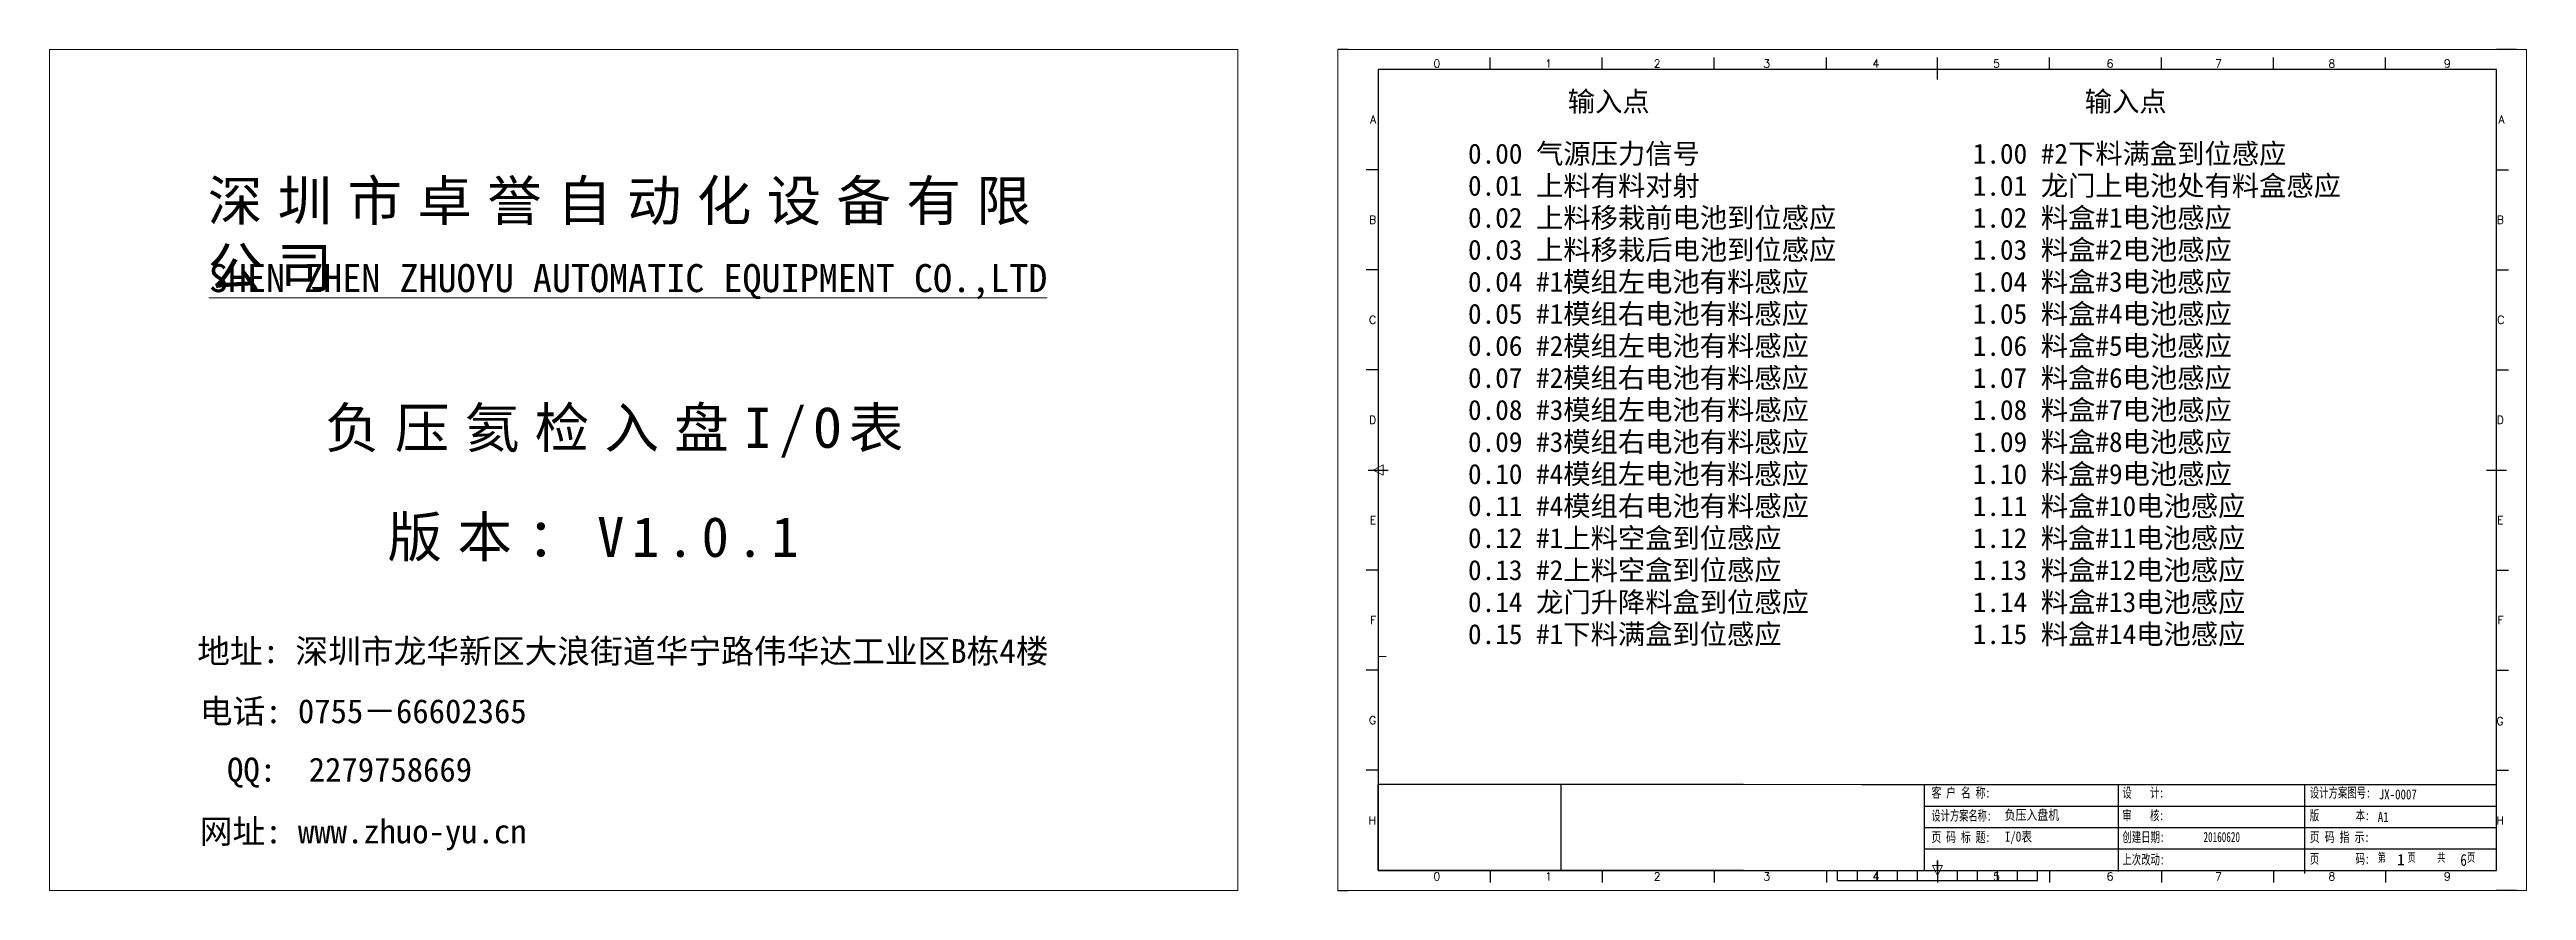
# Model space of a CAD drawing. Extents: x 2368 to 9674, y -1476 to 1321.
# Drawn here: x 2511 to 3130, y 529 to 739 of the extents above; entities that cross this region are included whole.
import ezdxf
from ezdxf.enums import TextEntityAlignment as Align

# ---------------------------------------------------------------- set-up
doc = ezdxf.new("R2010")
doc.units = 0
doc.header["$MEASUREMENT"] = 0
doc.layers.add('AE_BOR', color=1, linetype='Continuous')
doc.layers.add('MISC', color=2, linetype='Continuous')
doc.styles.add('Standard0.67', font='', dxfattribs={"width": 0.67})
doc.styles.add('Standard_0.8', font='', dxfattribs={"width": 0.8})
doc.styles.add('WD', font='romans.shx', dxfattribs={"bigfont": 'gbcbig.shx'})
doc.styles.add('样式 0', font='')
doc.styles.add('样式 2', font='')
doc.styles.get('Standard0.67').set_extended_font_data('FangSong_GB2312')
doc.styles.get('Standard_0.8').set_extended_font_data('FangSong_GB2312')
doc.styles.get('样式 0').set_extended_font_data('KaiTi_GB2312')
doc.styles.get('样式 2').set_extended_font_data('NSimSun')

msp = doc.modelspace()

# ---------------------------------------------------------------- texts
at = {"lineweight": 0, "char_height": 5, "attachment_point": 1}
for s, insert, width in [('{\\fSimSun|b0|i0|c134|p2;输入点}', (2889.96463, 728.5415), 83.4808632), ('{\\fSimSun|b0|i0|c134|p2;输入点}', (3019.16885, 728.5415), 83.4808632), ('{\\fSimSun|b0|i0|c134|p2;\\C3;0.00 气源压力信号}', (2865.04434, 715.50226), 83.4808632), ('{\\fSimSun|b0|i0|c134|p2;\\C0;1.00 \\C3;#2下料满盒到位感应}', (2991.18264, 715.50226), 100.6669216), ('{\\fSimSun|b0|i0|c134|p2;\\C3;0.01 上料有料对射}', (2865.04434, 707.50226), 93.2138984), ('{\\fSimSun|b0|i0|c134|p2;1.01\\C2; \\C3;龙门上电池处有料盒感应}', (2991.18264, 707.50226), 111.3957255), ('{\\fSimSun|b0|i0|c134|p2;0.02 \\C3;上料移栽前电池到位感应}', (2865.04434, 699.50226), 103.2141542), ('{\\fSimSun|b0|i0|c134|p2;1.02 \\C3;料盒#1电池感应}', (2991.18264, 699.50226), 105.3138675), ('{\\fSimSun|b0|i0|c134|p2;0.03 \\C3;上料移栽后电池到位感应}', (2865.04434, 691.50226), 99.5101493), ('{\\fSimSun|b0|i0|c134|p2;1.03 \\C3;料盒#2电池感应}', (2991.18264, 691.50226), 104.8233185), ('{\\fSimSun|b0|i0|c134|p2;0.04 \\C3;#1模组左电池有料感应}', (2865.04434, 683.50226), 90.5025949), ('{\\fSimSun|b0|i0|c134|p2;1.04 \\C3;料盒#3电池感应}', (2991.18264, 683.50226), 106.4666885), ('{\\fSimSun|b0|i0|c134|p2;0.05 \\C3;#1模组右电池有料感应}', (2865.04434, 675.50226), 90.1027357), ('{\\fSimSun|b0|i0|c134|p2;1.05 \\C3;料盒#4电池感应}', (2991.18264, 675.50226), 105.395438), ('{\\fSimSun|b0|i0|c134|p2;0.06 \\C3;#2模组左电池有料感应}', (2865.04434, 667.50226), 89.3182357), ('{\\fSimSun|b0|i0|c134|p2;1.06 \\C3;料盒#5电池感应}', (2991.18264, 667.50226), 110.9904029), ('{\\fSimSun|b0|i0|c134|p2;0.07 \\C3;#2模组右电池有料感应}', (2865.04434, 659.50226), 94.2088425), ('{\\fSimSun|b0|i0|c134|p2;1.07 \\C3;料盒#6电池感应}', (2991.18264, 659.50226), 103.5759334), ('{\\fSimSun|b0|i0|c134|p2;0.08 \\C3;#3模组左电池有料感应}', (2865.04434, 651.50226), 92.3568474), ('{\\fSimSun|b0|i0|c134|p2;1.08 \\C3;料盒#7电池感应}', (2991.18264, 651.50226), 102.6971218), ('{\\fSimSun|b0|i0|c134|p2;0.09 \\C3;#3模组右电池有料感应}', (2865.04434, 643.50226), 89.272905), ('{\\fSimSun|b0|i0|c134|p2;1.09 \\C3;料盒#8电池感应}', (2991.18264, 643.50226), 110.5834145), ('{\\fSimSun|b0|i0|c134|p2;0.10 \\C3;#4模组左电池有料感应}', (2865.04434, 635.50226), 88.9733212), ('{\\fSimSun|b0|i0|c134|p2;1.10 \\C3;料盒#9电池感应}', (2991.18264, 635.50226), 111.1665307), ('{\\fSimSun|b0|i0|c134|p2;\\C0;0.11 \\C3;#4模组右电池有料感应}', (2865.04434, 627.50226), 91.6696603), ('{\\fSimSun|b0|i0|c134|p2;\\C0;1.11 \\C3;料盒#10电池感应}', (2991.18264, 627.50226), 111.0142612), ('{\\fSimSun|b0|i0|c134|p2;0.12 \\C3;#1上料空盒到位感应}', (2865.04434, 619.50226), 90.7708806), ('{\\fSimSun|b0|i0|c134|p2;1.12 \\C3;料盒#11电池感应}', (2991.18264, 619.50226), 109.7813243), ('{\\fSimSun|b0|i0|c134|p2;0.13 \\C3;#2上料空盒到位感应}', (2865.04434, 611.50226), 83.4808632), ('{\\fSimSun|b0|i0|c134|p2;1.13 \\C3;料盒#12电池感应}', (2991.18264, 611.50226), 105.0145095), ('{\\fSimSun|b0|i0|c134|p2;\\C0;0.14 \\C3;龙门升降料盒到位感应}', (2865.04434, 603.50226), 91.7034322), ('{\\fSimSun|b0|i0|c134|p2;1.14 \\C3;料盒#13电池感应}', (2991.18264, 603.50226), 105.2699343), ('{\\fSimSun|b0|i0|c134|p2;\\C0;0.15 \\C3;#1下料满盒到位感应}', (2865.04434, 595.50226), 83.4808632), ('{\\fSimSun|b0|i0|c134|p2;1.15 \\C3;料盒#14电池感应}', (2991.18264, 595.50226), 105.5355519)]:
    msp.add_mtext(s, dxfattribs=dict(at, insert=insert, width=width))
at = {"lineweight": 0, "attachment_point": 1, "style": '样式 2'}
for s, width, insert, char_height in [('{\\T1.28;深圳市卓誉自动化设备有限公司}', 225.0244305, (2550.08998, 706.25088), 10), ('{\\fSimHei|b0|i0|c134|p2;\\LSHEN ZHEN ZHUOYU AUTOMATIC EQUIPMENT CO.,LTD}', 226.9088273, (2550.38854, 685.42194), 7), ('\\pi44.93;{\\T1.28;负压氦检入盘I/O表}', 217.3553169, (2534.46467, 649.52796), 10), ('\\pi44.93;{\\T1.28;版本：V1.0.1}', 217.3553169, (2550.08998, 622.28916), 10), ('地址: 深圳市龙华新区大浪街道华宁路伟华达工业区B栋4楼', 232.2877206, (2547.46631, 591.75933), 6), ('电话: 0755－66602365', 232.2877206, (2548.10568, 576.75933), 6), ('QQ:  2279758669', 232.2877206, (2554.92634, 562.16822), 6), ('网址: www.zhuo-yu.cn', 232.2877206, (2548.10563, 546.75933), 6)]:
    msp.add_mtext_dynamic_manual_height_columns(s, width=width, gutter_width=1, heights=[0], dxfattribs=dict(at, insert=insert, char_height=char_height))
at = {"color": 0, "ltscale": 2, "attachment_point": 1}
for s, insert, char_height, width, style in [('{\\fSimSun|b0|i0|c134|p2;\\W0.72;客 户 名 称:}', (2980.85916, 554.67318), 2.5, 16.2476781, 'Standard0.67'), ('{\\fSimSun|b0|i0|c134|p2;设    计:}', (3028.57347, 554.67318), 2.5, 12.0312135, 'Standard0.67'), ('{\\fSimSun|b0|i0|c134|p2;设计方案图号:}', (3075.40636, 554.67318), 2.5, 15.1643965, 'Standard0.67'), ('{\\f@SimSun|b0|i0|c134|p2;JX-0007}', (3092.64497, 554.23282), 2.5, 33.907767, 'Standard_0.8'), ('{\\fSimSun|b0|i0|c134|p2;\\W0.66;设计方案名称:}', (2980.85916, 548.94457), 2.5, 15.1234231, 'Standard0.67'), ('{\\fSimSun|b0|i0|c134|p2;负压入盘机}', (2999.14623, 549.11136), 2.5, 33.907767, 'Standard_0.8'), ('{\\fSimSun|b0|i0|c134|p2;审    核:}', (3028.57347, 548.99982), 2.5, 12.0312135, 'Standard0.67'), ('{\\fSimSun|b0|i0|c134|p2;版        本:}', (3075.40636, 548.99982), 2.5, 16.8497761, 'Standard0.67'), ('{\\fSimSun|b0|i0|c134|p2;A1}', (3092.40509, 548.55939), 2.5, 33.907767, 'Standard_0.8'), ('{\\fSimSun|b0|i0|c134|p2;\\W0.72;页 码 标 题:}', (2980.85916, 543.57633), 2.5, 15.1234231, 'Standard0.67'), ('{\\fSimSun|b0|i0|c134|p2;创建日期:}', (3028.57347, 543.59258), 2.5, 12.0312135, 'Standard0.67'), ('{\\fSimSun|b0|i0|c134|p2;20160620}', (3048.85069, 543.59258), 2.5, 12.0312135, 'Standard0.67'), ('{\\fSimSun|b0|i0|c134|p2;\\W0.73;页 码 指 示:}', (3075.40636, 543.59258), 2.5, 16.1994502, 'Standard0.67'), ('{\\Fromans,gbcbig|c134;第}    {\\Fromans,gbcbig|c134;页}    {\\Fromans,gbcbig|c134;共}    {\\Fromans,gbcbig|c134;页}', (3092.40297, 538.39731), 2.5, 33.907767, 'Standard_0.8'), ('{\\fSimSun|b0|i0|c134|p2;上次改动:}', (3028.57347, 538.00205), 2.5, 12.0312135, 'Standard0.67'), ('{\\fSimSun|b0|i0|c134|p2;页        码:}', (3075.40636, 538.15185), 2.5, 15.7257887, 'Standard0.67'), ('{\\fSimSun|b0|i0|c134|p2;6}', (3113.02764, 538.11679), 3, 3.7663883, 'Standard_0.8')]:
    msp.add_mtext(s, dxfattribs=dict(at, insert=insert, char_height=char_height, width=width, style=style))
at = {"layer": 'MISC', "color": 0, "attachment_point": 1}
for s, insert, char_height, width, style in [('{\\fSimSun|b0|i0|c134|p2;I/O表}', (2999.21559, 543.67843), 2.5, 24.1794102, 'Standard_0.8'), ('1', (3097.23655, 538.09221), 2.8, 3.0699683, '样式 0')]:
    msp.add_mtext(s, dxfattribs=dict(at, insert=insert, char_height=char_height, width=width, style=style))

# ---------------------------------------------------------------- blocks, each defined once
blk = doc.blocks.new('gb_a2_a')
for p, q in [((584, 410), (25, 410)), ((25, 410), (25, 10)), ((584, 10), (584, 410)), ((25, 10), (584, 10))]:
    blk.add_line(p, q)
at = {"lineweight": 9, "ltscale": 0.1}
blk.add_line((25, 116.9), (29, 116.9), dxfattribs=at)
at = {"layer": 'AE_BOR', "lineweight": 30}
for p, q in [((10, 420), (4.9, 420)), ((594, 420), (584, 420)), ((4.9, 0), (10, 0)), ((594, 0), (584, 0))]:
    blk.add_line(p, q, dxfattribs=at)
at = {"layer": 'AE_BOR', "color": 1, "lineweight": 15}
for p, q in [((4.9, 420), (598.9, 420)), ((4.9, 0), (4.9, 420)), ((598.9, 420), (598.9, 0)), ((22.5, 210), (27.5, 212.5)), ((27.5, 212.5), (27.5, 207.5)), ((27.5, 207.5), (22.5, 210)), ((304.5, 7.5), (302, 12.5)), ((302, 12.5), (307, 12.5)), ((307, 12.5), (304.5, 7.5)), ((598.9, 0), (4.9, 0))]:
    blk.add_line(p, q, dxfattribs=at)
at = {"layer": 'AE_BOR'}
for p, q in [((81, 410), (81, 416)), ((137, 410), (137, 416)), ((193, 410), (193, 416)), ((249, 410), (249, 416)), ((304.5, 410), (304.5, 416)), ((360.5, 410), (360.5, 416)), ((416.5, 410), (416.5, 416)), ((472.5, 410), (472.5, 416)), ((528.5, 410), (528.5, 416)), ((25, 360), (19, 360)), ((584, 360), (590, 360)), ((25, 310), (19, 310)), ((584, 310), (590, 310)), ((25, 260), (19, 260)), ((584, 260), (590, 260)), ((25, 160), (19, 160)), ((584, 160), (590, 160)), ((25, 110), (19, 110)), ((584, 110), (590, 110)), ((25, 60), (19, 60)), ((584, 60), (590, 60)), ((81, 10), (81, 4)), ((137, 10), (137, 4)), ((193, 10), (193, 4)), ((249, 10), (249, 4)), ((304.5, 10), (304.5, 4)), ((360.5, 10), (360.5, 4)), ((416.5, 10), (416.5, 4)), ((472.5, 10), (472.5, 4)), ((528.5, 10), (528.5, 4))]:
    blk.add_line(p, q, dxfattribs=at)
at = {"layer": 'AE_BOR', "color": 2, "lineweight": 30}
for p, q in [((304.5, 405), (304.5, 415)), ((20, 210), (30, 210)), ((579, 210), (589, 210)), ((304.5, 10), (304.5, 15)), ((304.5, 15), (304.5, 5)), ((254.5, 5), (254.5, 10)), ((254.5, 5), (354.5, 5)), ((264.5, 5), (264.5, 10)), ((274.5, 5), (274.5, 10)), ((284.5, 5), (284.5, 10)), ((294.5, 5), (294.5, 10)), ((304.5, 10), (304.5, 5)), ((314.5, 5), (314.5, 10)), ((324.5, 5), (324.5, 10)), ((334.5, 5), (334.5, 10)), ((344.5, 5), (344.5, 10)), ((354.5, 5), (354.5, 10))]:
    blk.add_line(p, q, dxfattribs=at)
at = {"layer": 'AE_BOR', "style": 'WD'}
for s, p in [('0', (54.3, 411)), ('1', (110.1, 411)), ('2', (164.4, 411)), ('3', (219.2, 411)), ('4', (273.8, 411)), ('5', (334.1, 411)), ('6', (390.8, 411)), ('7', (445, 411)), ('8', (501.7, 411)), ('9', (559.4, 411)), ('0', (54.3, 5)), ('1', (110.1, 5)), ('2', (164.4, 5)), ('3', (219.2, 5)), ('4', (273.8, 5)), ('5', (334.1, 5)), ('6', (390.8, 5)), ('7', (445, 5)), ('8', (501.7, 5)), ('9', (559.4, 5))]:
    blk.add_text(s, height=4, dxfattribs=at).set_placement(p, align=Align.CENTER)
for s, p in [('A', (24, 385)), ('A', (588, 385)), ('B', (24, 335)), ('B', (587.7, 335)), ('C', (24, 285)), ('C', (587.9, 285)), ('D', (24, 235)), ('D', (587.7, 235)), ('E', (24, 185)), ('E', (587.5, 185)), ('F', (24, 135)), ('F', (587.5, 135)), ('F', (587.5, 135)), ('G', (24, 85)), ('G', (587.5, 84.6)), ('H', (24, 35)), ('H', (587.7, 35))]:
    blk.add_text(s, height=4, dxfattribs=at).set_placement(p, align=Align.MIDDLE_RIGHT)

# ---------------------------------------------------------------- linework, layer by layer
at = {"color": 0, "ltscale": 2}
for p, q in [((2842.59061, 533.99549), (2842.59061, 555.44158)), ((2933.89555, 555.44158), (2842.59061, 555.44158)), ((2963.35719, 555.44158), (3122.09061, 555.44158)), ((2979.05565, 555.44158), (2979.05565, 533.99549)), ((3027.62152, 533.73105), (3027.62152, 555.44158)), ((3074.2017, 533.23759), (3074.2017, 555.44158)), ((3122.09061, 533.99549), (3122.09061, 555.44158)), ((3092.09278, 539.35701), (3122.09061, 539.35701)), ((2933.89555, 533.99549), (2842.59061, 533.99549)), ((3092.09278, 533.99549), (3122.09061, 533.99549))]:
    msp.add_line(p, q, dxfattribs=at)
at = {"color": 0}
msp.add_line((2888.24308, 555.44158), (2888.24308, 533.99549), dxfattribs=at)
at = {"lineweight": 9, "ltscale": 0.1}
for p, q in [((2933.89555, 555.44158), (2963.35719, 555.44158)), ((2933.89555, 533.99549), (2963.35719, 533.99549)), ((2961.99984, 533.99549), (2961.99984, 533.99549)), ((2961.99984, 533.99549), (2961.99984, 533.99549))]:
    msp.add_line(p, q, dxfattribs=at)
for p, q in [((2979.05565, 550.08006), (3023.30719, 550.08006)), ((3023.30719, 550.08006), (3092.09278, 550.08006)), ((3092.09278, 550.08006), (3122.09061, 550.08006)), ((2979.05565, 544.71854), (3023.30719, 544.71854)), ((2979.05565, 539.35701), (3023.30719, 539.35701)), ((3023.30719, 544.71854), (3092.09278, 544.71854)), ((3023.30719, 539.35701), (3092.09278, 539.35701)), ((3092.09278, 544.71854), (3122.09061, 544.71854)), ((2963.35719, 533.99549), (3023.30719, 533.99549)), ((2963.35719, 533.99549), (3023.30719, 533.99549)), ((3023.30719, 533.99549), (3092.09278, 533.99549))]:
    msp.add_line(p, q)
at = {"lineweight": 0}
msp.add_lwpolyline([(2510.5572, 738.99549), (2807.5572, 738.99549), (2807.5572, 528.99549), (2510.5572, 528.99549)], close=True, dxfattribs=at)

# ---------------------------------------------------------------- block references
at = {"xscale": 0.5, "yscale": 0.5, "zscale": 0.5}
msp.add_blockref('gb_a2_a', (2830.09061, 528.99549), dxfattribs=at)

msp.set_redraw_order([(e.dxf.handle, doc.entitydb.next_handle()) for e in msp.query("TEXT MTEXT ATTDEF DIMENSION ARC_DIMENSION")])  # texts and dimensions are drawn at this point

doc.saveas('drawing.dxf')
